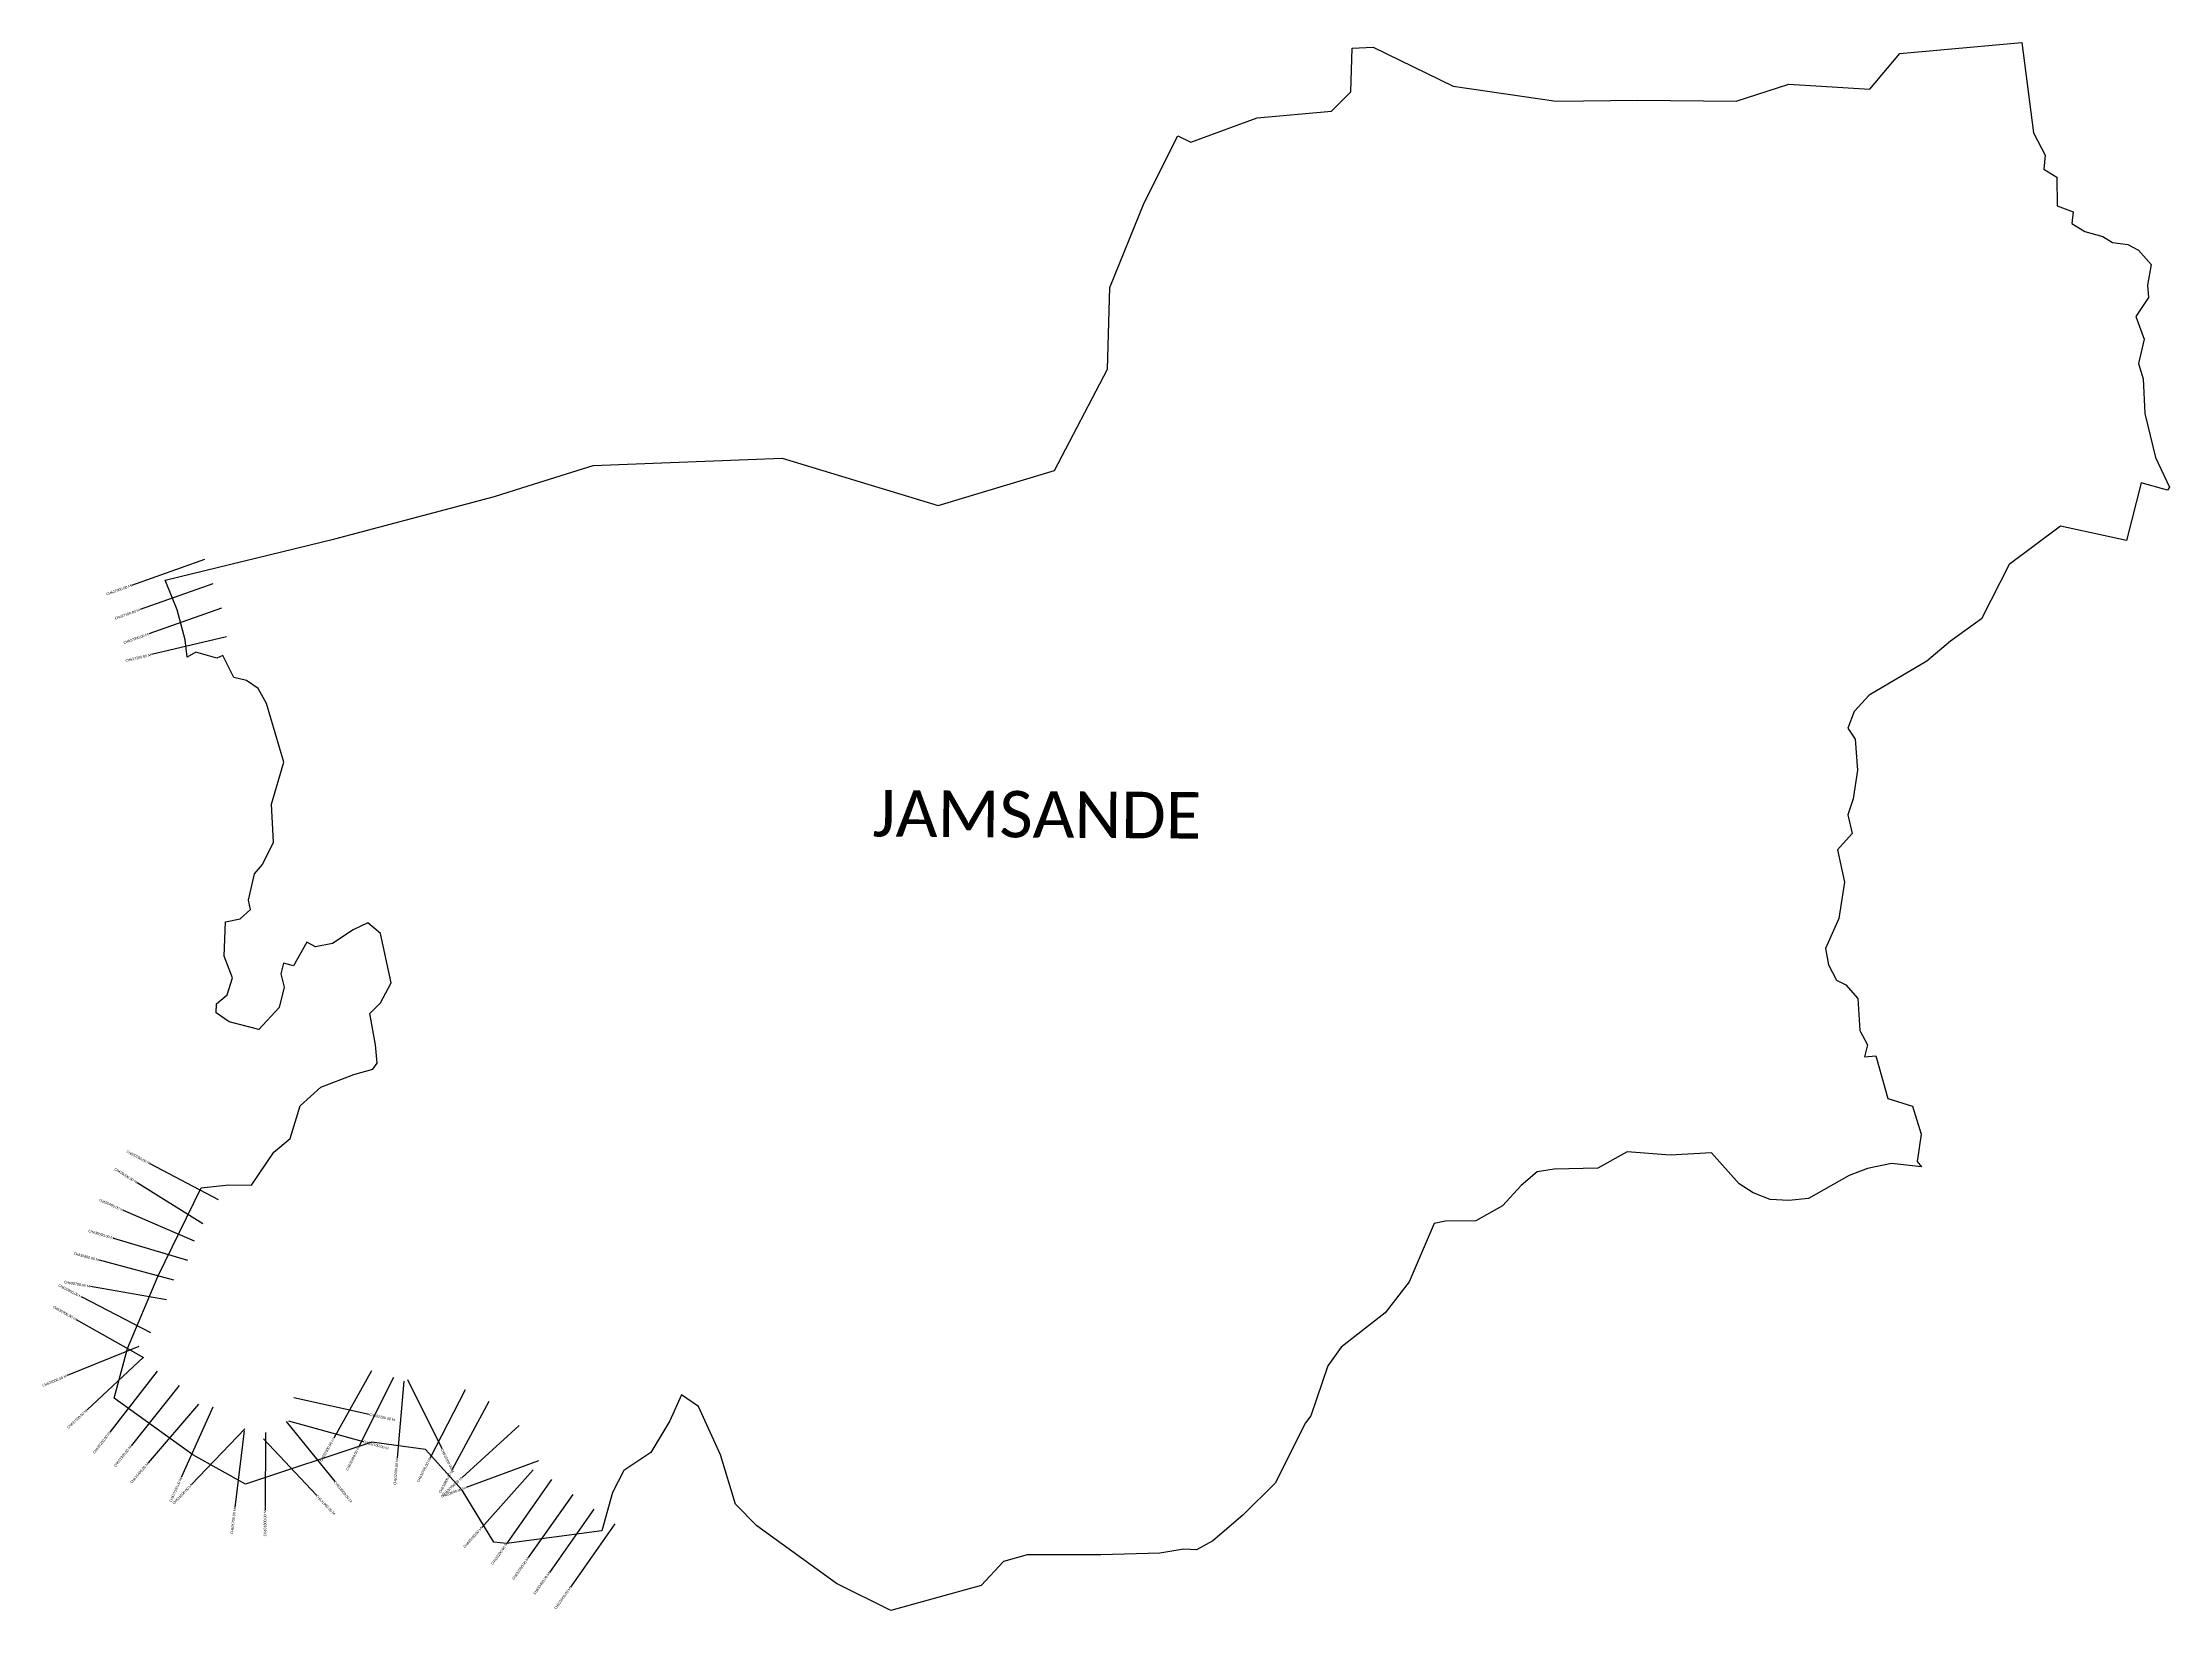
# Model space of a CAD drawing. Header units: metres. Extents: x 325507 to 333768, y 1808927 to 1815015.
import ezdxf
from ezdxf.enums import TextEntityAlignment as Align

# ---------------------------------------------------------------- set-up
doc = ezdxf.new("R2010")
doc.units = ezdxf.units.M
for name, color, linetype in [('CS', 134, 'Continuous'), ('CSMark', 6, 'Continuous'), ('village', 3, 'Continuous'), ('VILLAGE NAME', 250, 'Continuous')]:
    doc.layers.add(name, color=color, linetype=linetype)
doc.styles.add('Legend', font='calibri.ttf')

msp = doc.modelspace()

# ---------------------------------------------------------------- linework, layer by layer
at = {"layer": 'CS'}
for p, q in [((326135.8, 1813007.2), (325852.9, 1812907.2)), ((326169.1, 1812912.9), (325886.3, 1812812.9)), ((326202.4, 1812818.6), (325919.6, 1812718.6)), ((326222.4, 1812706.8), (325930.3, 1812638.3)), ((326190.5, 1810520.6), (325925.6, 1810661.3)), ((326129.7, 1810428.5), (325875.2, 1810587.4)), ((326097.4, 1810360.7), (325822.3, 1810480.3)), ((326072.2, 1810285.6), (325784.8, 1810371.6)), ((326017.9, 1810208.8), (325728.1, 1810286.6)), ((325927.6, 1810004.8), (325661.1, 1810142.7)), ((325989, 1810133.1), (325693.5, 1810184.8)), ((325900.3, 1809908), (325639.2, 1810055.6)), ((325880.9, 1809951.1), (325602.9, 1809838.4)), ((325899.9, 1809910.1), (325680.3, 1809705.7)), ((325953, 1809856.2), (325769.1, 1809619.2)), ((326037.9, 1809800.6), (325851, 1809566)), ((326785.1, 1809857.2), (326638.3, 1809595.5)), ((326869.9, 1809831.5), (326735.8, 1809563.2)), ((326910.3, 1809816.4), (326884.5, 1809517.5)), ((326924.7, 1809824), (327057.6, 1809555)), ((326113.7, 1809727.6), (325917.9, 1809500.3)), ((326483.4, 1809753.1), (326776.3, 1809688.2)), ((327148.8, 1809783.5), (327011.6, 1809516.7)), ((327241, 1809738.2), (327098.9, 1809473.9)), ((326168.6, 1809716.6), (326046, 1809442.7)), ((326453.1, 1809660.5), (326642.1, 1809427.5)), ((326463.2, 1809663.5), (326752.1, 1809582.8)), ((327358.2, 1809645.1), (327136.6, 1809442.9)), ((326293.5, 1809632.1), (326086, 1809415.4)), ((326290.8, 1809623.7), (326254.5, 1809325.9)), ((326365.5, 1809592.5), (326571.2, 1809374.2)), ((326372.9, 1809617.5), (326371.8, 1809317.5)), ((327433.8, 1809507.2), (327152.1, 1809404)), ((327412.7, 1809472.8), (327213, 1809248.9)), ((327484.7, 1809434.9), (327312.2, 1809189.4)), ((327566.5, 1809377.4), (327394.1, 1809131.9)), ((327648.3, 1809319.9), (327475.9, 1809074.4)), ((327730.2, 1809262.5), (327557.7, 1809017))]:
    msp.add_line(p, q, dxfattribs=at)
at = {"layer": 'village', "color": 3, "true_color": 0x00ff00}
msp.add_polyline3d([(333666.4, 1813709.8, 0), (333673, 1813574.7, 0), (333713.7, 1813403.2, 0), (333768.3, 1813288.8, 0), (333760.8, 1813277.3, 0), (333658.3, 1813305.8, 0), (333600.8, 1813081.6, 0), (333345.5, 1813137.1, 0), (333145.6, 1812988.3, 0), (333038.2, 1812777.7, 0), (332917.5, 1812690.8, 0), (332826.3, 1812613.4, 0), (332602.3, 1812480.3, 0), (332543.2, 1812417.1, 0), (332518.7, 1812353, 0), (332547.4, 1812309.5, 0), (332557.1, 1812189.7, 0), (332539.8, 1812077.8, 0), (332519.2, 1812016.2, 0), (332536.3, 1811943.7, 0), (332479.4, 1811880.6, 0), (332506, 1811755.3, 0), (332483.9, 1811613.7, 0), (332432.1, 1811497.5, 0), (332444.5, 1811433.3, 0), (332474.8, 1811374.4, 0), (332511.3, 1811356.4, 0), (332557.4, 1811302.9, 0), (332565.1, 1811179.3, 0), (332594.9, 1811122.5, 0), (332583.2, 1811076.7, 0), (332628.1, 1811080.9, 0), (332674.6, 1810914, 0), (332770.1, 1810884.4, 0), (332803.4, 1810776, 0), (332787.9, 1810670.5, 0), (332805, 1810649.5, 0), (332688.1, 1810662.1, 0), (332595.6, 1810643.3, 0), (332524.1, 1810615.7, 0), (332366.5, 1810525.7, 0), (332290.1, 1810518.1, 0), (332217.5, 1810521.9, 0), (332150.8, 1810548.2, 0), (332097.5, 1810583.6, 0), (331990.1, 1810703.9, 0), (331829.4, 1810694.5, 0), (331662.1, 1810708, 0), (331547.7, 1810644.2, 0), (331377.9, 1810640.1, 0), (331312.7, 1810629.6, 0), (331250.4, 1810576.8, 0), (331178, 1810497.7, 0), (331074, 1810439.2, 0), (330956.4, 1810438.1, 0), (330912.1, 1810428.6, 0), (330814.9, 1810202.9, 0), (330722, 1810081.8, 0), (330550.7, 1809949.5, 0), (330499.1, 1809875.9, 0), (330433.1, 1809681.9, 0), (330412.3, 1809655.5, 0), (330294.3, 1809420.5, 0), (330169.1, 1809296, 0), (330052.7, 1809197.3, 0), (329989, 1809161.4, 0), (329940.7, 1809165.1, 0), (329846.8, 1809149.6, 0), (329617.6, 1809142.8, 0), (329332.1, 1809142.8, 0), (329240.1, 1809117.3, 0), (329152.7, 1809022.9, 0), (328801.9, 1808926.6, 0), (328591.1, 1809031.7, 0), (328282.3, 1809255.5, 0), (328199.2, 1809339.9, 0), (328140.7, 1809530.5, 0), (328054.7, 1809718.3, 0), (327989.6, 1809763.8, 0), (327943.3, 1809663.3, 0), (327870.5, 1809540.1, 0), (327764.7, 1809470.3, 0), (327720.9, 1809385.1, 0), (327679.4, 1809235.6, 0), (327309.3, 1809187.2, 0), (327260.1, 1809192.3, 0), (327136.8, 1809394, 0), (326994.9, 1809551.7, 0), (326786.2, 1809580.4, 0), (326295.5, 1809417.3, 0), (326091.6, 1809530.7, 0), (325785.8, 1809750.8, 0), (325837.4, 1809943.4, 0), (325955, 1810223.9, 0), (326123.6, 1810568.3, 0), (326231, 1810578.9, 0), (326318.8, 1810578.2, 0), (326405.5, 1810706, 0), (326469.7, 1810759.1, 0), (326507.7, 1810886, 0), (326588.4, 1810958.2, 0), (326716.1, 1811008.2, 0), (326790.1, 1811028.6, 0), (326806.6, 1811052.2, 0), (326800.8, 1811122.8, 0), (326778, 1811244.1, 0), (326819.8, 1811285.5, 0), (326861.4, 1811363.4, 0), (326819.7, 1811554.8, 0), (326771.1, 1811597.3, 0), (326713.4, 1811570.2, 0), (326633.7, 1811517.1, 0), (326567, 1811503.6, 0), (326533.8, 1811521.3, 0), (326482.4, 1811429.7, 0), (326442.7, 1811439.8, 0), (326432.5, 1811398.4, 0), (326445.7, 1811346.8, 0), (326425.8, 1811267.4, 0), (326347.4, 1811182.4, 0), (326231.9, 1811212.2, 0), (326181.7, 1811247.9, 0), (326183.1, 1811282.3, 0), (326224, 1811317.1, 0), (326245.8, 1811382.7, 0), (326212.3, 1811466.7, 0), (326217.9, 1811601, 0), (326274.6, 1811611.9, 0), (326315.1, 1811647.9, 0), (326307.6, 1811684.9, 0), (326330.7, 1811786.5, 0), (326361.8, 1811823.1, 0), (326404.3, 1811909.8, 0), (326396.7, 1812057.2, 0), (326445.2, 1812220.5, 0), (326377.5, 1812448.6, 0), (326344.3, 1812506.8, 0), (326299.7, 1812538.2, 0), (326250.3, 1812549.6, 0), (326207.3, 1812634.3, 0), (326184.3, 1812624.9, 0), (326103.1, 1812648, 0), (326069.5, 1812627.9, 0), (326061.8, 1812696.2, 0), (326029.7, 1812812.5, 0), (325983.1, 1812927.6, 0), (326643.2, 1813087.6, 0), (327263, 1813252.2, 0), (327393.6, 1813293.3, 0), (327646.2, 1813372.9, 0), (328380.4, 1813401.2, 0), (328985.4, 1813217.6, 0), (329437.4, 1813352.9, 0), (329644, 1813747.1, 0), (329652.6, 1814064.1, 0), (329786.2, 1814393.1, 0), (329916.2, 1814652.2, 0), (329967.2, 1814628.3, 0), (330225.1, 1814722.8, 0), (330513.4, 1814749.1, 0), (330589.4, 1814823.4, 0), (330594, 1814992.9, 0), (330675.1, 1814996.6, 0), (330986.2, 1814845.3, 0), (331385.9, 1814787.6, 0), (331704.1, 1814790.9, 0), (332085.4, 1814787.3, 0), (332289.4, 1814853.3, 0), (332604.8, 1814834.2, 0), (332721.2, 1814972.2, 0), (333195.4, 1815015.1, 0), (333239.7, 1814664.9, 0), (333285.2, 1814578.1, 0), (333281, 1814523.3, 0), (333330.7, 1814492.5, 0), (333332.6, 1814381.5, 0), (333394.3, 1814358.1, 0), (333389.5, 1814312.6, 0), (333439, 1814281.6, 0), (333510.1, 1814262.1, 0), (333547.1, 1814238.8, 0), (333606.4, 1814231.5, 0), (333647.4, 1814208.9, 0), (333696.9, 1814153.5, 0), (333682.4, 1814072.7, 0), (333687.1, 1814024.9, 0), (333637.8, 1813951.6, 0), (333669.6, 1813863.2, 0), (333648.4, 1813769.1, 0)], close=True, dxfattribs=at)

# ---------------------------------------------------------------- texts
at = {"layer": 'CSMark', "style": 'Legend'}
for s, rotation, p in [('CH627000.00 M', 19.47266, (325852, 1812906.9)), ('CH627100.00 M', 19.47266, (325885.3, 1812812.6)), ('CH627200.00 M', 19.47266, (325918.7, 1812718.3)), ('CH627300.00 M', 13.18716, (325929.3, 1812638.1)), ('CH630200.00 M', 332.0269, (325924.7, 1810661.8)), ('CH630300.00 M', 328.00866, (325874.4, 1810587.9)), ('CH630400.00 M', 336.49705, (325821.4, 1810480.7)), ('CH630500.00 M', 343.33751, (325783.8, 1810371.9)), ('CH630600.00 M', 344.97631, (325727.2, 1810286.9)), ('CH630800.00 M', 332.62846, (325660.3, 1810143.1)), ('CH630700.00 M', 350.09323, (325692.5, 1810184.9)), ('CH630900.00 M', 330.5155, (325638.3, 1810056.1)), ('CH631000.00 M', 22.06481, (325602, 1809838.1)), ('CH631100.00 M', 42.94354, (325679.5, 1809705)), ('CH631200.00 M', 52.19845, (325768.5, 1809618.4)), ('CH631300.00 M', 51.45221, (325850.4, 1809565.2)), ('CH632300.00 M', 60.70478, (326637.8, 1809594.6)), ('CH632400.00 M', 63.45045, (326735.4, 1809562.3)), ('CH631400.00 M', 49.24771, (325917.2, 1809499.6)), ('CH632500.00 M', 85.06503, (326884.4, 1809516.5)), ('CH632700.00 M', 62.79433, (327011.2, 1809515.8)), ('CH632800.00 M', 61.73729, (327098.4, 1809473)), ('CH631500.00 M', 65.89211, (326045.6, 1809441.8)), ('CH631600.00 M', 46.23313, (326085.3, 1809414.7)), ('CH633000.00 M', 20.115, (327151.1, 1809403.7)), ('CH632900.00 M', 42.37507, (327135.9, 1809442.2)), ('CH631700.00 M', 83.0508, (326254.4, 1809324.9)), ('CH631800.00 M', 89.79795, (326371.8, 1809316.5)), ('CH633100.00 M', 48.25821, (327212.3, 1809248.2)), ('CH633200.00 M', 54.91571, (327311.7, 1809188.6)), ('CH633300.00 M', 54.91571, (327393.5, 1809131.1)), ('CH633400.00 M', 54.91571, (327475.3, 1809073.6)), ('CH633500.00 M', 54.91571, (327557.1, 1809016.2))]:
    msp.add_text(s, height=10, rotation=rotation, dxfattribs=at).set_placement(p, align=Align.MIDDLE_RIGHT)
for s, rotation, p in [('CH632200.00 M', 347.50595, (326777.3, 1809688)), ('CH632100.00 M', 344.37817, (326753.1, 1809582.5)), ('CH632600.00 M', 296.30027, (327058, 1809554.1)), ('CH632000.00 M', 309.04726, (326642.8, 1809426.7)), ('CH631900.00 M', 313.29787, (326571.9, 1809373.5))]:
    msp.add_text(s, height=10, rotation=rotation, dxfattribs=at).set_placement(p, align=Align.MIDDLE_LEFT)
at = {"layer": 'VILLAGE NAME', "insert": (328732, 1812112.6), "char_height": 180.345, "attachment_point": 1, "rotation": 359.61391}
msp.add_mtext_dynamic_manual_height_columns('{\\fCalibri|b0|i0|c0|p34;JAMSANDE}', width=1779.605, gutter_width=901.7, heights=[0], dxfattribs=at)

doc.saveas('drawing.dxf')
